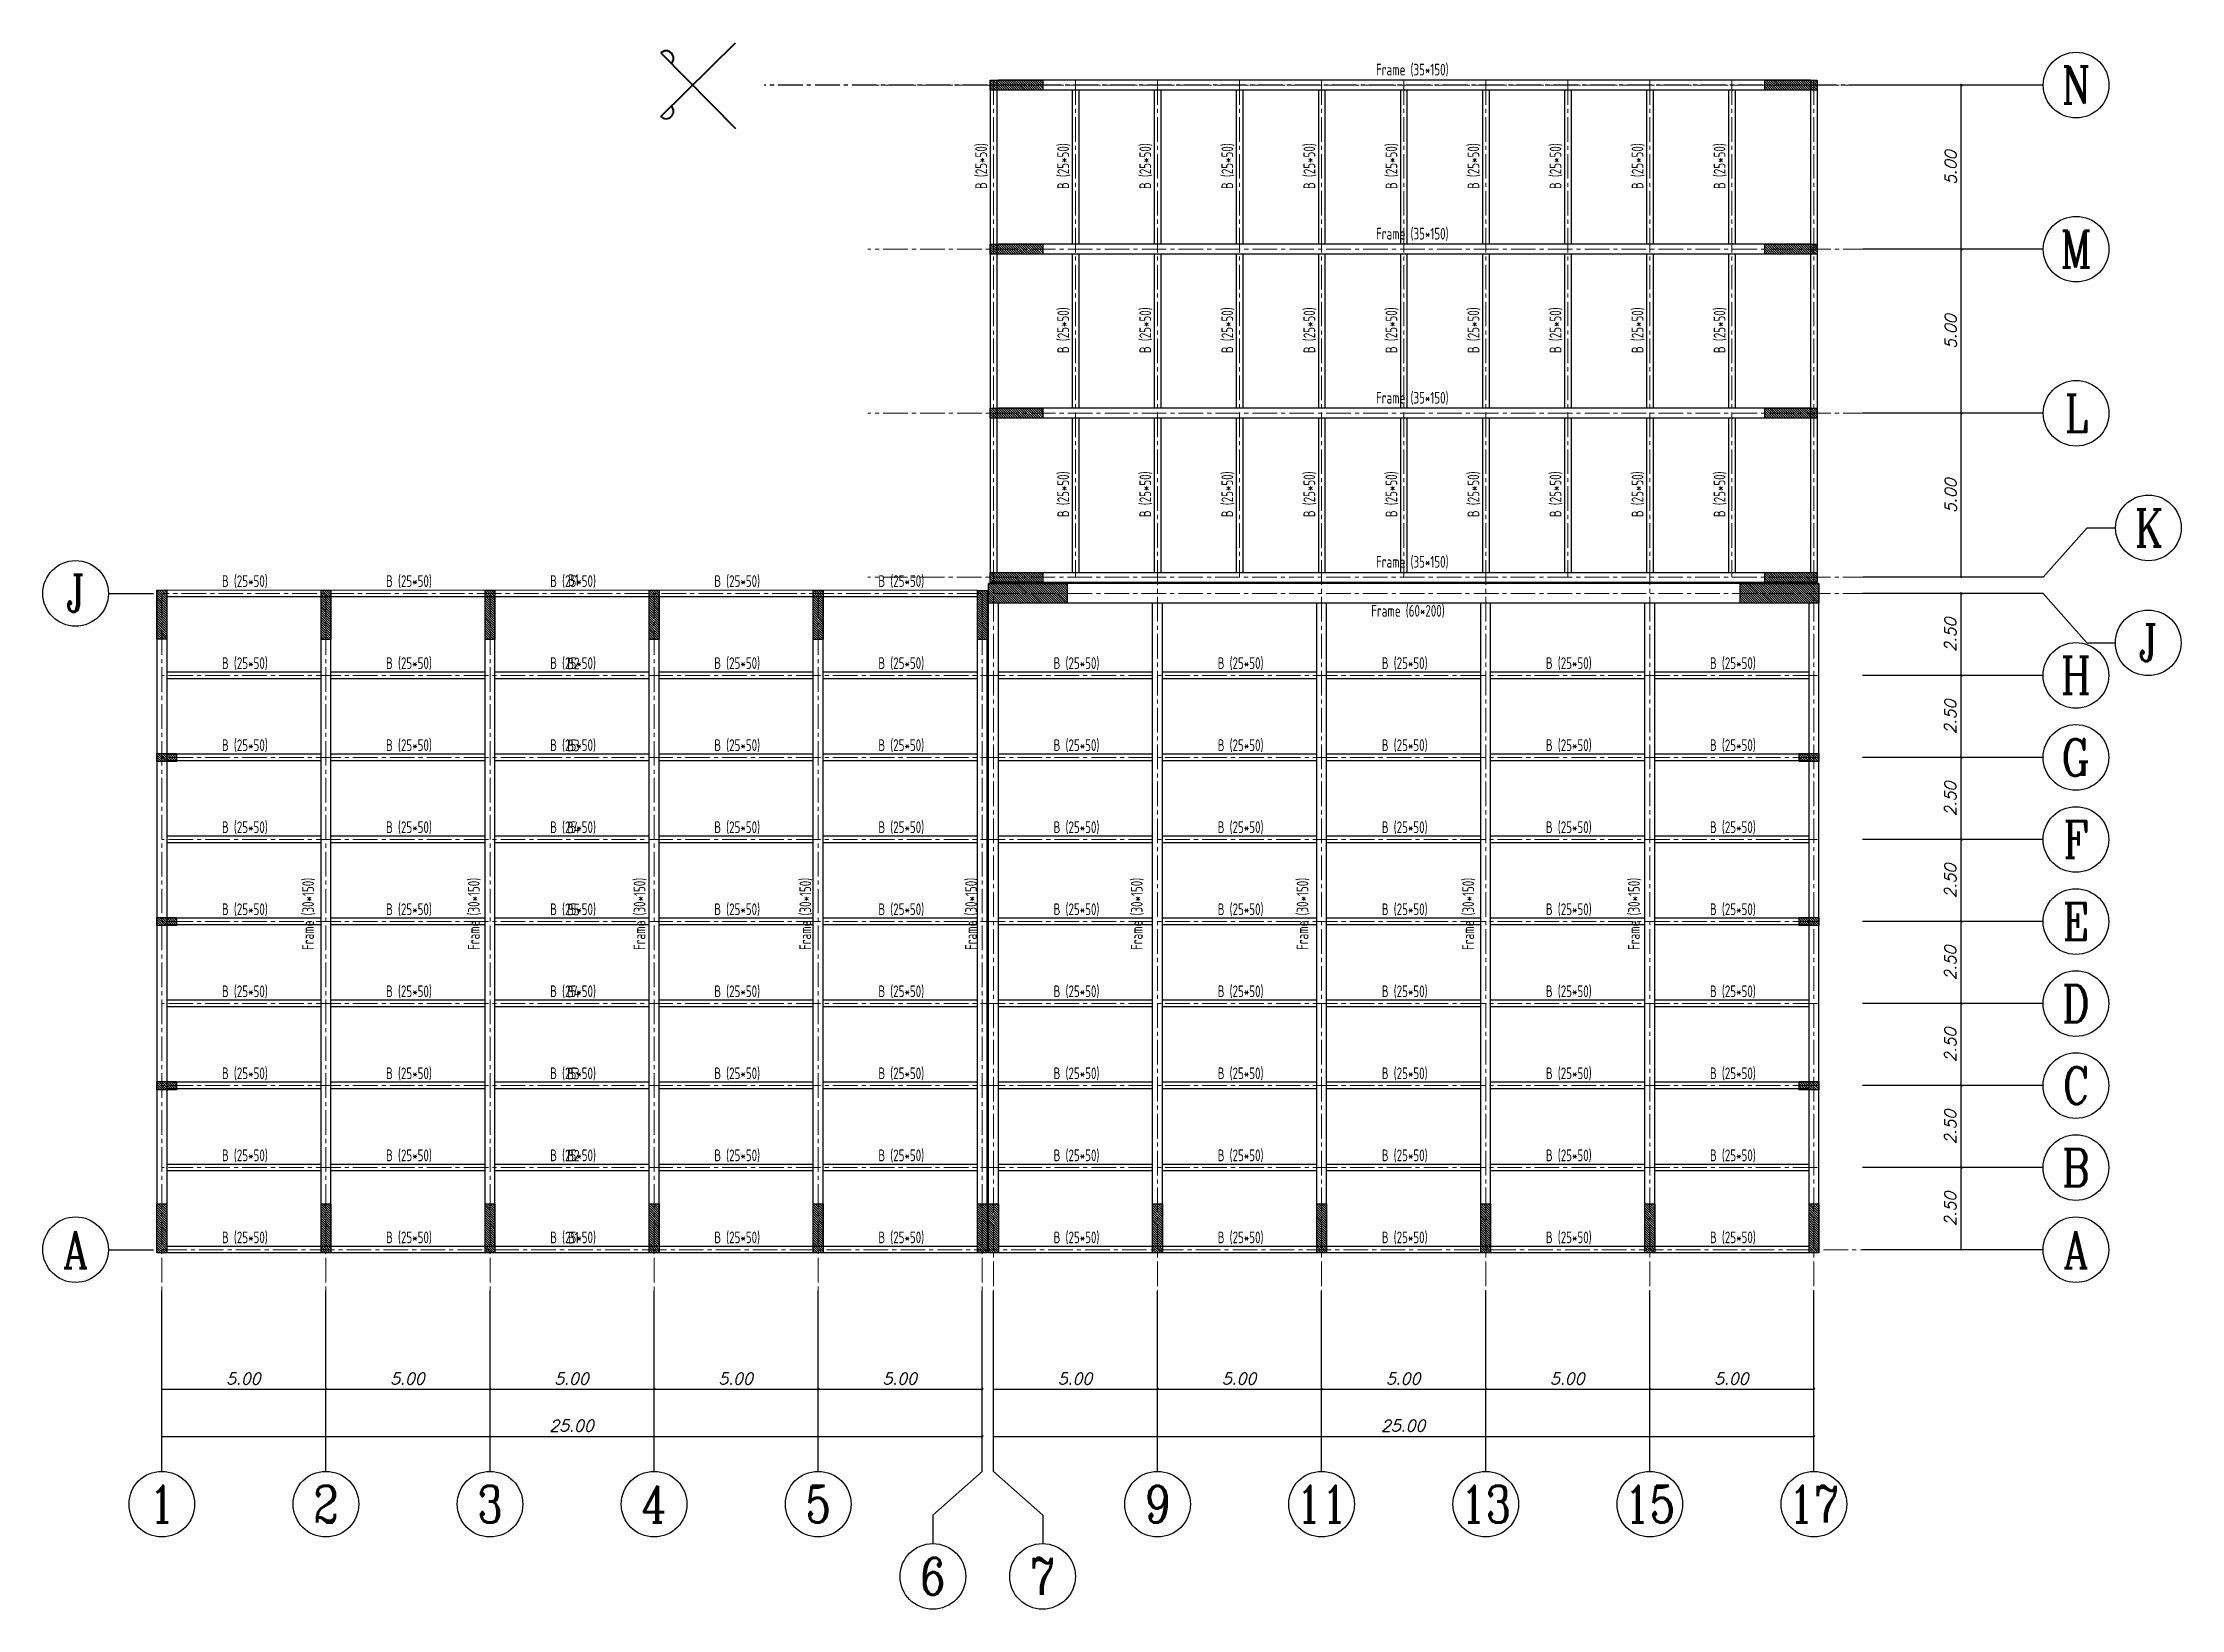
# Model space of a CAD drawing. Header units: metres. Extents: x 202848 to 204724, y 1924431 to 1925550.
# Drawn here: x 203228 to 203293.2, y 1924637.5 to 1924685.2 of the extents above; entities that cross this region are included whole.
import ezdxf
from ezdxf.enums import TextEntityAlignment as Align

# ---------------------------------------------------------------- set-up
doc = ezdxf.new("R2010")
doc.units = ezdxf.units.M
doc.header["$MEASUREMENT"] = 0
doc.linetypes.add('CENTER2', pattern=[1.125, 0.75, -0.125, 0.125, -0.125])
for name, color, linetype, lineweight in [('Axis', 1, 'CENTER2', 5), ('Dimations', 3, 'Continuous', 5), ('rft', 5, 'Continuous', 40)]:
    doc.layers.add(name, color=color, linetype=linetype, lineweight=lineweight)
for name, color, linetype in [('Axis Name', 8, 'Continuous'), ('Columns', 2, 'Continuous'), ('Frame', 7, 'Continuous'), ('Walls', 255, 'Continuous'), ('YQ_DIM', 3, 'Continuous')]:
    doc.layers.add(name, color=color, linetype=linetype)
doc.styles.add('ROMANS', font='romans.shx', dxfattribs={"oblique": 15})
doc.styles.add('YQ_AXIS', font='COMPLEX.SHX', dxfattribs={"width": 0.8, "bigfont": 'GBCBIG.SHX'})
doc.styles.add('YQ_DIM', font='SUPEROS.SHX', dxfattribs={"width": 0.8, "bigfont": 'HZDX.SHX'})
doc.dimstyles.new('Copy(2) of DIM-50$', dxfattribs={"dimscale": 0, "dimtxt": 0.35, "dimasz": 0.03, "dimexe": 0, "dimexo": 0, "dimgap": 0.15, "dimtad": 1, "dimzin": 0, "dimdsep": 46, "dimtxsty": 'ROMANS', "dimblk1": 'OBLIQUE', "dimblk2": 'DTICK', "dimsah": 1, "dimcen": 0.1, "dimse1": 1, "dimse2": 1, "dimclrd": 2, "dimclre": 51, "dimclrt": 3, "dimaunit": 1, "dimadec": 0, "dimazin": 0, "dimtfac": 1e-05, "dimtmove": 2, "dimatfit": 0, "dimldrblk": 'DTICK', "dimfxl": 0, "dimtolj": 1, "dimtzin": 0, "dimlwe": -1, "dimarcsym": 0})
pattern_1 = [(135, (-307.507833, -217.828765), (-0.0353553390593, -0.0353553390593), [])]

msp = doc.modelspace()

# ---------------------------------------------------------------- texts
at = {"layer": 'Axis Name', "color": 7, "style": 'YQ_AXIS', "width": 0.8}
for s, p in [('N', (203289.9686, 1924683.9147)), ('M', (203289.9686, 1924678.9147)), ('L', (203289.9686, 1924673.9147)), ('K', (203292.1711, 1924670.4211)), ('J', (203229.0113, 1924668.4247)), ('J', (203292.1643, 1924666.9184)), ('H', (203289.9619, 1924665.9247)), ('G', (203289.9619, 1924663.4247)), ('F', (203289.9619, 1924660.9247)), ('E', (203289.9619, 1924658.4247)), ('D', (203289.9619, 1924655.9247)), ('C', (203289.9619, 1924653.4247)), ('B', (203289.9619, 1924650.9247)), ('A', (203229.0113, 1924648.4247)), ('A', (203289.9619, 1924648.4247)), ('1', (203231.6391, 1924640.6693)), ('2', (203236.6391, 1924640.6693)), ('3', (203241.6391, 1924640.6693)), ('4', (203246.6391, 1924640.6693)), ('5', (203251.6391, 1924640.6693)), ('9', (203261.9791, 1924640.6693)), ('11', (203266.9791, 1924640.6693)), ('13', (203271.9791, 1924640.6693)), ('15', (203276.9791, 1924640.6693)), ('17', (203281.9791, 1924640.6693)), ('6', (203255.1328, 1924638.4668)), ('7', (203258.4748, 1924638.4669))]:
    msp.add_text(s, height=1.125, dxfattribs=at).set_placement(p, align=Align.MIDDLE)
at = {"layer": 'YQ_DIM', "attachment_point": 5, "style": 'YQ_DIM'}
for s, insert, char_height in [('Frame (35*150)', (203269.7414, 1924684.3692), 0.356585), ('Frame (35*150)', (203269.7414, 1924679.3692), 0.356585), ('Frame (35*150)', (203269.7414, 1924674.3692), 0.356585), ('Frame (35*150)', (203269.7414, 1924669.3692), 0.356585), ('B (25*50)', (203234.1699, 1924668.7819), 0.35659), ('B (25*50)', (203239.1699, 1924668.7819), 0.35659), ('B (25*50)', (203244.1699, 1924668.7819), 0.35659), ('B1', (203244.1791, 1924668.8291), 0.35659), ('B (25*50)', (203249.1699, 1924668.7819), 0.35659), ('B (25*50)', (203254.1699, 1924668.7819), 0.35659), ('Frame (60*200)', (203269.6098, 1924667.8756), 0.356585), ('B (25*50)', (203234.1699, 1924666.2819), 0.35659), ('B (25*50)', (203239.1699, 1924666.2819), 0.35659), ('B (25*50)', (203244.1699, 1924666.2819), 0.35659), ('B2', (203244.1791, 1924666.2901), 0.35659), ('B (25*50)', (203249.1699, 1924666.2819), 0.35659), ('B (25*50)', (203254.1699, 1924666.2819), 0.35659), ('B (25*50)', (203259.5099, 1924666.2819), 0.35659), ('B (25*50)', (203264.5099, 1924666.2819), 0.35659), ('B (25*50)', (203269.5099, 1924666.2819), 0.35659), ('B (25*50)', (203274.5099, 1924666.2819), 0.35659), ('B (25*50)', (203279.5099, 1924666.2819), 0.35659), ('B (25*50)', (203234.1699, 1924663.7819), 0.35659), ('B (25*50)', (203239.1699, 1924663.7819), 0.35659), ('B (25*50)', (203244.1699, 1924663.7819), 0.35659), ('B3', (203244.1791, 1924663.7901), 0.35659), ('B (25*50)', (203249.1699, 1924663.7819), 0.35659), ('B (25*50)', (203254.1699, 1924663.7819), 0.35659), ('B (25*50)', (203259.5099, 1924663.7819), 0.35659), ('B (25*50)', (203264.5099, 1924663.7819), 0.35659), ('B (25*50)', (203269.5099, 1924663.7819), 0.35659), ('B (25*50)', (203274.5099, 1924663.7819), 0.35659), ('B (25*50)', (203279.5099, 1924663.7819), 0.35659), ('B (25*50)', (203234.1699, 1924661.2819), 0.35659), ('B (25*50)', (203239.1699, 1924661.2819), 0.35659), ('B (25*50)', (203244.1699, 1924661.2819), 0.35659), ('B4', (203244.1791, 1924661.2901), 0.35659), ('B (25*50)', (203249.1699, 1924661.2819), 0.35659), ('B (25*50)', (203254.1699, 1924661.2819), 0.35659), ('B (25*50)', (203259.5099, 1924661.2819), 0.35659), ('B (25*50)', (203264.5099, 1924661.2819), 0.35659), ('B (25*50)', (203269.5099, 1924661.2819), 0.35659), ('B (25*50)', (203274.5099, 1924661.2819), 0.35659), ('B (25*50)', (203279.5099, 1924661.2819), 0.35659), ('B (25*50)', (203234.1699, 1924658.7819), 0.35659), ('B (25*50)', (203239.1699, 1924658.7819), 0.35659), ('B (25*50)', (203244.1699, 1924658.7819), 0.35659), ('B5', (203244.1791, 1924658.7901), 0.35659), ('B (25*50)', (203249.1699, 1924658.7819), 0.35659), ('B (25*50)', (203254.1699, 1924658.7819), 0.35659), ('B (25*50)', (203259.5099, 1924658.7819), 0.35659), ('B (25*50)', (203264.5099, 1924658.7819), 0.35659), ('B (25*50)', (203269.5099, 1924658.7819), 0.35659), ('B (25*50)', (203274.5099, 1924658.7819), 0.35659), ('B (25*50)', (203279.5099, 1924658.7819), 0.35659), ('B (25*50)', (203234.1699, 1924656.2819), 0.35659), ('B (25*50)', (203239.1699, 1924656.2819), 0.35659), ('B (25*50)', (203244.1699, 1924656.2819), 0.35659), ('B4', (203244.1791, 1924656.2901), 0.35659), ('B (25*50)', (203249.1699, 1924656.2819), 0.35659), ('B (25*50)', (203254.1699, 1924656.2819), 0.35659), ('B (25*50)', (203259.5099, 1924656.2819), 0.35659), ('B (25*50)', (203264.5099, 1924656.2819), 0.35659), ('B (25*50)', (203269.5099, 1924656.2819), 0.35659), ('B (25*50)', (203274.5099, 1924656.2819), 0.35659), ('B (25*50)', (203279.5099, 1924656.2819), 0.35659), ('B (25*50)', (203234.1699, 1924653.7819), 0.35659), ('B (25*50)', (203239.1699, 1924653.7819), 0.35659), ('B (25*50)', (203244.1699, 1924653.7819), 0.35659), ('B3', (203244.1791, 1924653.7901), 0.35659), ('B (25*50)', (203249.1699, 1924653.7819), 0.35659), ('B (25*50)', (203254.1699, 1924653.7819), 0.35659), ('B (25*50)', (203259.5099, 1924653.7819), 0.35659), ('B (25*50)', (203264.5099, 1924653.7819), 0.35659), ('B (25*50)', (203269.5099, 1924653.7819), 0.35659), ('B (25*50)', (203274.5099, 1924653.7819), 0.35659), ('B (25*50)', (203279.5099, 1924653.7819), 0.35659), ('B (25*50)', (203234.1699, 1924651.2819), 0.35659), ('B (25*50)', (203239.1699, 1924651.2819), 0.35659), ('B (25*50)', (203244.1699, 1924651.2819), 0.35659), ('B2', (203244.1791, 1924651.2901), 0.35659), ('B (25*50)', (203249.1699, 1924651.2819), 0.35659), ('B (25*50)', (203254.1699, 1924651.2819), 0.35659), ('B (25*50)', (203259.5099, 1924651.2819), 0.35659), ('B (25*50)', (203264.5099, 1924651.2819), 0.35659), ('B (25*50)', (203269.5099, 1924651.2819), 0.35659), ('B (25*50)', (203274.5099, 1924651.2819), 0.35659), ('B (25*50)', (203279.5099, 1924651.2819), 0.35659), ('B (25*50)', (203234.1699, 1924648.7819), 0.35659), ('B (25*50)', (203239.1699, 1924648.7819), 0.35659), ('B (25*50)', (203244.1699, 1924648.7819), 0.35659), ('B (25*50)', (203249.1699, 1924648.7819), 0.35659), ('B (25*50)', (203254.1699, 1924648.7819), 0.35659), ('B (25*50)', (203259.5099, 1924648.7819), 0.35659), ('B (25*50)', (203264.5099, 1924648.7819), 0.35659), ('B (25*50)', (203269.5099, 1924648.7819), 0.35659), ('B (25*50)', (203274.5099, 1924648.7819), 0.35659), ('B (25*50)', (203279.5099, 1924648.7819), 0.35659), ('B1', (203244.1791, 1924648.7901), 0.35659)]:
    msp.add_mtext_dynamic_manual_height_columns(s, width=3.19714, gutter_width=1.7829, heights=[1.5932], dxfattribs=dict(at, insert=insert, char_height=char_height))
at = {"layer": 'YQ_DIM', "char_height": 0.35659, "attachment_point": 5, "rotation": 90, "style": 'YQ_DIM'}
for insert in [(203256.622, 1924681.4455), (203259.122, 1924681.4455), (203261.622, 1924681.4455), (203264.122, 1924681.4455), (203266.622, 1924681.4455), (203269.122, 1924681.4455), (203271.622, 1924681.4455), (203274.122, 1924681.4455), (203276.622, 1924681.4455), (203279.122, 1924681.4455), (203259.122, 1924676.4455), (203261.622, 1924676.4455), (203264.122, 1924676.4455), (203266.622, 1924676.4455), (203269.122, 1924676.4455), (203271.622, 1924676.4455), (203274.122, 1924676.4455), (203276.622, 1924676.4455), (203279.122, 1924676.4455), (203259.122, 1924671.4455), (203261.622, 1924671.4455), (203264.122, 1924671.4455), (203266.622, 1924671.4455), (203269.122, 1924671.4455), (203271.622, 1924671.4455), (203274.122, 1924671.4455), (203276.622, 1924671.4455), (203279.122, 1924671.4455)]:
    msp.add_mtext_dynamic_manual_height_columns('B (25*50)', width=3.19714, gutter_width=1.7829, heights=[1.5932], dxfattribs=dict(at, insert=insert))

# ---------------------------------------------------------------- blocks, each defined once
blk = doc.blocks.new('*U913')
for p, q in [((2.35, 0.1), (-2.35, 0.1)), ((2.35, -0.1), (-2.35, -0.1))]:
    blk.add_line(p, q)
blk = doc.blocks.new('*U914')
at = {"color": 0, "linetype": 'ByBlock', "lineweight": -2, "transparency": 16777216}
for p in [(-20, 0), (-15, 0), (-10, 0), (-5, 0), (0, 0), (-20, -2.5), (-15, -2.5), (-10, -2.5), (-5, -2.5), (0, -2.5), (-20, -5), (-15, -5), (-10, -5), (-5, -5), (0, -5), (-20, -7.5), (-15, -7.5), (-10, -7.5), (-5, -7.5), (0, -7.5), (-20, -10), (-15, -10), (-10, -10), (-5, -10), (0, -10), (-20, -12.5), (-15, -12.5), (-10, -12.5), (-5, -12.5), (0, -12.5), (-20, -15), (-15, -15), (-10, -15), (-5, -15), (0, -15)]:
    blk.add_blockref('*U913', p, dxfattribs=at)
blk = doc.blocks.new('*U915')
for p, q in [((2.35, 0.1), (-2.35, 0.1)), ((2.35, -0.1), (-2.35, -0.1))]:
    blk.add_line(p, q)
blk = doc.blocks.new('*U916')
at = {"color": 0, "linetype": 'ByBlock', "lineweight": -2, "transparency": 16777216}
for p in [(-20, 0), (-15, 0), (-10, 0), (-5, 0), (0, 0), (-20, -2.5), (-15, -2.5), (-10, -2.5), (-5, -2.5), (0, -2.5), (-20, -5), (-15, -5), (-10, -5), (-5, -5), (0, -5), (-20, -7.5), (-15, -7.5), (-10, -7.5), (-5, -7.5), (0, -7.5), (-20, -10), (-15, -10), (-10, -10), (-5, -10), (0, -10), (-20, -12.5), (-15, -12.5), (-10, -12.5), (-5, -12.5), (0, -12.5), (-20, -15), (-15, -15), (-10, -15), (-5, -15), (0, -15)]:
    blk.add_blockref('*U915', p, dxfattribs=at)
blk = doc.blocks.new('_OBLIQUE')
at = {"color": 0, "linetype": 'ByBlock'}
blk.add_line((-0.5, -0.5), (0.5, 0.5), dxfattribs=at)
blk = doc.blocks.new('DTICK')
at = {"color": 3}
blk.add_line((-1, -1), (1, 1), dxfattribs=at)
for p, q in [((-1, 0), (1, 0)), ((0, 1), (0, -1))]:
    blk.add_line(p, q)
blk = doc.blocks.new('*D934')
at = {"layer": 'Defpoints', "color": 0, "lineweight": -2, "transparency": 16777216}
for p in [(203231.639, 1924647.919), (203236.639, 1924647.919), (203236.639, 1924644.169)]:
    blk.add_point(p, dxfattribs=at)
at = {"layer": 'Dimations', "color": 2, "lineweight": -2, "transparency": 16777216}
blk.add_line((203231.639, 1924644.169), (203236.609, 1924644.169), dxfattribs=at)
at = {"layer": 'Dimations', "color": 2, "lineweight": -2, "transparency": 16777216, "xscale": 0.03, "yscale": 0.03, "zscale": 0.03, "rotation": 180}
blk.add_blockref('_OBLIQUE', (203231.639, 1924644.169), dxfattribs=at)
at = {"layer": 'Dimations', "color": 2, "lineweight": -2, "transparency": 16777216, "xscale": 0.03, "yscale": 0.03, "zscale": 0.03}
blk.add_blockref('DTICK', (203236.639, 1924644.169), dxfattribs=at)
at = {"layer": 'Dimations', "color": 3, "transparency": 16777216, "insert": (203234.124, 1924644.494), "char_height": 0.35, "attachment_point": 5, "style": 'ROMANS'}
blk.add_mtext('\\A1;5.00', dxfattribs=at)
blk = doc.blocks.new('*D935')
at = {"layer": 'Defpoints', "color": 0, "lineweight": -2, "transparency": 16777216}
for p in [(203236.639, 1924647.919), (203241.639, 1924647.919), (203241.639, 1924644.169)]:
    blk.add_point(p, dxfattribs=at)
at = {"layer": 'Dimations', "color": 2, "lineweight": -2, "transparency": 16777216}
blk.add_line((203236.639, 1924644.169), (203241.609, 1924644.169), dxfattribs=at)
at = {"layer": 'Dimations', "color": 2, "lineweight": -2, "transparency": 16777216, "xscale": 0.03, "yscale": 0.03, "zscale": 0.03, "rotation": 180}
blk.add_blockref('_OBLIQUE', (203236.639, 1924644.169), dxfattribs=at)
at = {"layer": 'Dimations', "color": 2, "lineweight": -2, "transparency": 16777216, "xscale": 0.03, "yscale": 0.03, "zscale": 0.03}
blk.add_blockref('DTICK', (203241.639, 1924644.169), dxfattribs=at)
at = {"layer": 'Dimations', "color": 3, "transparency": 16777216, "insert": (203239.124, 1924644.494), "char_height": 0.35, "attachment_point": 5, "style": 'ROMANS'}
blk.add_mtext('\\A1;5.00', dxfattribs=at)
blk = doc.blocks.new('*D936')
at = {"layer": 'Defpoints', "color": 0, "lineweight": -2, "transparency": 16777216}
for p in [(203241.639, 1924647.919), (203246.639, 1924647.919), (203246.639, 1924644.169)]:
    blk.add_point(p, dxfattribs=at)
at = {"layer": 'Dimations', "color": 2, "lineweight": -2, "transparency": 16777216}
blk.add_line((203241.639, 1924644.169), (203246.609, 1924644.169), dxfattribs=at)
at = {"layer": 'Dimations', "color": 2, "lineweight": -2, "transparency": 16777216, "xscale": 0.03, "yscale": 0.03, "zscale": 0.03, "rotation": 180}
blk.add_blockref('_OBLIQUE', (203241.639, 1924644.169), dxfattribs=at)
at = {"layer": 'Dimations', "color": 2, "lineweight": -2, "transparency": 16777216, "xscale": 0.03, "yscale": 0.03, "zscale": 0.03}
blk.add_blockref('DTICK', (203246.639, 1924644.169), dxfattribs=at)
at = {"layer": 'Dimations', "color": 3, "transparency": 16777216, "insert": (203244.124, 1924644.494), "char_height": 0.35, "attachment_point": 5, "style": 'ROMANS'}
blk.add_mtext('\\A1;5.00', dxfattribs=at)
blk = doc.blocks.new('*D937')
at = {"layer": 'Defpoints', "color": 0, "lineweight": -2, "transparency": 16777216}
for p in [(203246.639, 1924647.919), (203251.639, 1924647.919), (203251.639, 1924644.169)]:
    blk.add_point(p, dxfattribs=at)
at = {"layer": 'Dimations', "color": 2, "lineweight": -2, "transparency": 16777216}
blk.add_line((203246.639, 1924644.169), (203251.609, 1924644.169), dxfattribs=at)
at = {"layer": 'Dimations', "color": 2, "lineweight": -2, "transparency": 16777216, "xscale": 0.03, "yscale": 0.03, "zscale": 0.03, "rotation": 180}
blk.add_blockref('_OBLIQUE', (203246.639, 1924644.169), dxfattribs=at)
at = {"layer": 'Dimations', "color": 2, "lineweight": -2, "transparency": 16777216, "xscale": 0.03, "yscale": 0.03, "zscale": 0.03}
blk.add_blockref('DTICK', (203251.639, 1924644.169), dxfattribs=at)
at = {"layer": 'Dimations', "color": 3, "transparency": 16777216, "insert": (203249.124, 1924644.494), "char_height": 0.35, "attachment_point": 5, "style": 'ROMANS'}
blk.add_mtext('\\A1;5.00', dxfattribs=at)
blk = doc.blocks.new('*D938')
at = {"layer": 'Defpoints', "color": 0, "lineweight": -2, "transparency": 16777216}
for p in [(203251.639, 1924647.919), (203256.639, 1924647.919), (203256.639, 1924644.169)]:
    blk.add_point(p, dxfattribs=at)
at = {"layer": 'Dimations', "color": 2, "lineweight": -2, "transparency": 16777216}
blk.add_line((203251.639, 1924644.169), (203256.609, 1924644.169), dxfattribs=at)
at = {"layer": 'Dimations', "color": 2, "lineweight": -2, "transparency": 16777216, "xscale": 0.03, "yscale": 0.03, "zscale": 0.03, "rotation": 180}
blk.add_blockref('_OBLIQUE', (203251.639, 1924644.169), dxfattribs=at)
at = {"layer": 'Dimations', "color": 2, "lineweight": -2, "transparency": 16777216, "xscale": 0.03, "yscale": 0.03, "zscale": 0.03}
blk.add_blockref('DTICK', (203256.639, 1924644.169), dxfattribs=at)
at = {"layer": 'Dimations', "color": 3, "transparency": 16777216, "insert": (203254.124, 1924644.494), "char_height": 0.35, "attachment_point": 5, "style": 'ROMANS'}
blk.add_mtext('\\A1;5.00', dxfattribs=at)
blk = doc.blocks.new('*D939')
at = {"layer": 'Defpoints', "color": 0, "lineweight": -2, "transparency": 16777216}
for p in [(203256.979, 1924647.919), (203261.979, 1924647.919), (203261.979, 1924644.169)]:
    blk.add_point(p, dxfattribs=at)
at = {"layer": 'Dimations', "color": 2, "lineweight": -2, "transparency": 16777216}
blk.add_line((203256.979, 1924644.169), (203261.949, 1924644.169), dxfattribs=at)
at = {"layer": 'Dimations', "color": 2, "lineweight": -2, "transparency": 16777216, "xscale": 0.03, "yscale": 0.03, "zscale": 0.03, "rotation": 180}
blk.add_blockref('_OBLIQUE', (203256.979, 1924644.169), dxfattribs=at)
at = {"layer": 'Dimations', "color": 2, "lineweight": -2, "transparency": 16777216, "xscale": 0.03, "yscale": 0.03, "zscale": 0.03}
blk.add_blockref('DTICK', (203261.979, 1924644.169), dxfattribs=at)
at = {"layer": 'Dimations', "color": 3, "transparency": 16777216, "insert": (203259.464, 1924644.494), "char_height": 0.35, "attachment_point": 5, "style": 'ROMANS'}
blk.add_mtext('\\A1;5.00', dxfattribs=at)
blk = doc.blocks.new('*D940')
at = {"layer": 'Defpoints', "color": 0, "lineweight": -2, "transparency": 16777216}
for p in [(203261.979, 1924647.919), (203266.979, 1924647.919), (203266.979, 1924644.169)]:
    blk.add_point(p, dxfattribs=at)
at = {"layer": 'Dimations', "color": 2, "lineweight": -2, "transparency": 16777216}
blk.add_line((203261.979, 1924644.169), (203266.949, 1924644.169), dxfattribs=at)
at = {"layer": 'Dimations', "color": 2, "lineweight": -2, "transparency": 16777216, "xscale": 0.03, "yscale": 0.03, "zscale": 0.03, "rotation": 180}
blk.add_blockref('_OBLIQUE', (203261.979, 1924644.169), dxfattribs=at)
at = {"layer": 'Dimations', "color": 2, "lineweight": -2, "transparency": 16777216, "xscale": 0.03, "yscale": 0.03, "zscale": 0.03}
blk.add_blockref('DTICK', (203266.979, 1924644.169), dxfattribs=at)
at = {"layer": 'Dimations', "color": 3, "transparency": 16777216, "insert": (203264.464, 1924644.494), "char_height": 0.35, "attachment_point": 5, "style": 'ROMANS'}
blk.add_mtext('\\A1;5.00', dxfattribs=at)
blk = doc.blocks.new('*D941')
at = {"layer": 'Defpoints', "color": 0, "lineweight": -2, "transparency": 16777216}
for p in [(203266.979, 1924647.919), (203271.979, 1924647.919), (203271.979, 1924644.169)]:
    blk.add_point(p, dxfattribs=at)
at = {"layer": 'Dimations', "color": 2, "lineweight": -2, "transparency": 16777216}
blk.add_line((203266.979, 1924644.169), (203271.949, 1924644.169), dxfattribs=at)
at = {"layer": 'Dimations', "color": 2, "lineweight": -2, "transparency": 16777216, "xscale": 0.03, "yscale": 0.03, "zscale": 0.03, "rotation": 180}
blk.add_blockref('_OBLIQUE', (203266.979, 1924644.169), dxfattribs=at)
at = {"layer": 'Dimations', "color": 2, "lineweight": -2, "transparency": 16777216, "xscale": 0.03, "yscale": 0.03, "zscale": 0.03}
blk.add_blockref('DTICK', (203271.979, 1924644.169), dxfattribs=at)
at = {"layer": 'Dimations', "color": 3, "transparency": 16777216, "insert": (203269.464, 1924644.494), "char_height": 0.35, "attachment_point": 5, "style": 'ROMANS'}
blk.add_mtext('\\A1;5.00', dxfattribs=at)
blk = doc.blocks.new('*D942')
at = {"layer": 'Defpoints', "color": 0, "lineweight": -2, "transparency": 16777216}
for p in [(203271.979, 1924647.919), (203276.979, 1924647.919), (203276.979, 1924644.169)]:
    blk.add_point(p, dxfattribs=at)
at = {"layer": 'Dimations', "color": 2, "lineweight": -2, "transparency": 16777216}
blk.add_line((203271.979, 1924644.169), (203276.949, 1924644.169), dxfattribs=at)
at = {"layer": 'Dimations', "color": 2, "lineweight": -2, "transparency": 16777216, "xscale": 0.03, "yscale": 0.03, "zscale": 0.03, "rotation": 180}
blk.add_blockref('_OBLIQUE', (203271.979, 1924644.169), dxfattribs=at)
at = {"layer": 'Dimations', "color": 2, "lineweight": -2, "transparency": 16777216, "xscale": 0.03, "yscale": 0.03, "zscale": 0.03}
blk.add_blockref('DTICK', (203276.979, 1924644.169), dxfattribs=at)
at = {"layer": 'Dimations', "color": 3, "transparency": 16777216, "insert": (203274.464, 1924644.494), "char_height": 0.35, "attachment_point": 5, "style": 'ROMANS'}
blk.add_mtext('\\A1;5.00', dxfattribs=at)
blk = doc.blocks.new('*D943')
at = {"layer": 'Defpoints', "color": 0, "lineweight": -2, "transparency": 16777216}
for p in [(203276.979, 1924647.919), (203281.979, 1924647.919), (203281.979, 1924644.169)]:
    blk.add_point(p, dxfattribs=at)
at = {"layer": 'Dimations', "color": 2, "lineweight": -2, "transparency": 16777216}
blk.add_line((203276.979, 1924644.169), (203281.949, 1924644.169), dxfattribs=at)
at = {"layer": 'Dimations', "color": 2, "lineweight": -2, "transparency": 16777216, "xscale": 0.03, "yscale": 0.03, "zscale": 0.03, "rotation": 180}
blk.add_blockref('_OBLIQUE', (203276.979, 1924644.169), dxfattribs=at)
at = {"layer": 'Dimations', "color": 2, "lineweight": -2, "transparency": 16777216, "xscale": 0.03, "yscale": 0.03, "zscale": 0.03}
blk.add_blockref('DTICK', (203281.979, 1924644.169), dxfattribs=at)
at = {"layer": 'Dimations', "color": 3, "transparency": 16777216, "insert": (203279.464, 1924644.494), "char_height": 0.35, "attachment_point": 5, "style": 'ROMANS'}
blk.add_mtext('\\A1;5.00', dxfattribs=at)
blk = doc.blocks.new('*D921')
at = {"layer": 'Defpoints', "color": 0, "lineweight": -2, "transparency": 16777216}
for p in [(203282.719, 1924673.915), (203286.469, 1924673.915), (203282.719, 1924668.915)]:
    blk.add_point(p, dxfattribs=at)
at = {"layer": 'Dimations', "color": 2, "lineweight": -2, "transparency": 16777216}
blk.add_line((203286.469, 1924668.915), (203286.469, 1924673.885), dxfattribs=at)
at = {"layer": 'Dimations', "color": 2, "lineweight": -2, "transparency": 16777216, "xscale": 0.03, "yscale": 0.03, "zscale": 0.03}
for name, p, rotation in [('DTICK', (203286.469, 1924673.915), 90), ('_OBLIQUE', (203286.469, 1924668.915), 270)]:
    blk.add_blockref(name, p, dxfattribs=dict(at, rotation=rotation))
at = {"layer": 'Dimations', "color": 3, "transparency": 16777216, "insert": (203286.144, 1924671.4), "char_height": 0.35, "attachment_point": 5, "rotation": 90, "style": 'ROMANS'}
blk.add_mtext('\\A1;5.00', dxfattribs=at)
blk = doc.blocks.new('*D922')
at = {"layer": 'Defpoints', "color": 0, "lineweight": -2, "transparency": 16777216}
for p in [(203282.719, 1924678.915), (203286.469, 1924678.915), (203282.719, 1924673.915)]:
    blk.add_point(p, dxfattribs=at)
at = {"layer": 'Dimations', "color": 2, "lineweight": -2, "transparency": 16777216}
blk.add_line((203286.469, 1924673.915), (203286.469, 1924678.885), dxfattribs=at)
at = {"layer": 'Dimations', "color": 2, "lineweight": -2, "transparency": 16777216, "xscale": 0.03, "yscale": 0.03, "zscale": 0.03}
for name, p, rotation in [('DTICK', (203286.469, 1924678.915), 90), ('_OBLIQUE', (203286.469, 1924673.915), 270)]:
    blk.add_blockref(name, p, dxfattribs=dict(at, rotation=rotation))
at = {"layer": 'Dimations', "color": 3, "transparency": 16777216, "insert": (203286.144, 1924676.4), "char_height": 0.35, "attachment_point": 5, "rotation": 90, "style": 'ROMANS'}
blk.add_mtext('\\A1;5.00', dxfattribs=at)
blk = doc.blocks.new('*D923')
at = {"layer": 'Defpoints', "color": 0, "lineweight": -2, "transparency": 16777216}
for p in [(203282.719, 1924683.915), (203286.469, 1924683.915), (203282.719, 1924678.915)]:
    blk.add_point(p, dxfattribs=at)
at = {"layer": 'Dimations', "color": 2, "lineweight": -2, "transparency": 16777216}
blk.add_line((203286.469, 1924678.915), (203286.469, 1924683.885), dxfattribs=at)
at = {"layer": 'Dimations', "color": 2, "lineweight": -2, "transparency": 16777216, "xscale": 0.03, "yscale": 0.03, "zscale": 0.03}
for name, p, rotation in [('DTICK', (203286.469, 1924683.915), 90), ('_OBLIQUE', (203286.469, 1924678.915), 270)]:
    blk.add_blockref(name, p, dxfattribs=dict(at, rotation=rotation))
at = {"layer": 'Dimations', "color": 3, "transparency": 16777216, "insert": (203286.144, 1924681.4), "char_height": 0.35, "attachment_point": 5, "rotation": 90, "style": 'ROMANS'}
blk.add_mtext('\\A1;5.00', dxfattribs=at)
blk = doc.blocks.new('*D924')
at = {"layer": 'Defpoints', "color": 0, "lineweight": -2, "transparency": 16777216}
for p in [(203231.639, 1924647.919), (203256.639, 1924647.919), (203256.639, 1924642.734)]:
    blk.add_point(p, dxfattribs=at)
at = {"layer": 'Dimations', "color": 2, "lineweight": -2, "transparency": 16777216}
blk.add_line((203231.639, 1924642.734), (203256.609, 1924642.734), dxfattribs=at)
at = {"layer": 'Dimations', "color": 2, "lineweight": -2, "transparency": 16777216, "xscale": 0.03, "yscale": 0.03, "zscale": 0.03, "rotation": 180}
blk.add_blockref('_OBLIQUE', (203231.639, 1924642.734), dxfattribs=at)
at = {"layer": 'Dimations', "color": 2, "lineweight": -2, "transparency": 16777216, "xscale": 0.03, "yscale": 0.03, "zscale": 0.03}
blk.add_blockref('DTICK', (203256.639, 1924642.734), dxfattribs=at)
at = {"layer": 'Dimations', "color": 3, "transparency": 16777216, "insert": (203244.124, 1924643.059), "char_height": 0.35, "attachment_point": 5, "style": 'ROMANS'}
blk.add_mtext('\\A1;25.00', dxfattribs=at)
blk = doc.blocks.new('*D925')
at = {"layer": 'Defpoints', "color": 0, "lineweight": -2, "transparency": 16777216}
for p in [(203256.979, 1924647.919), (203281.979, 1924647.919), (203281.979, 1924642.734)]:
    blk.add_point(p, dxfattribs=at)
at = {"layer": 'Dimations', "color": 2, "lineweight": -2, "transparency": 16777216}
blk.add_line((203256.979, 1924642.734), (203281.949, 1924642.734), dxfattribs=at)
at = {"layer": 'Dimations', "color": 2, "lineweight": -2, "transparency": 16777216, "xscale": 0.03, "yscale": 0.03, "zscale": 0.03, "rotation": 180}
blk.add_blockref('_OBLIQUE', (203256.979, 1924642.734), dxfattribs=at)
at = {"layer": 'Dimations', "color": 2, "lineweight": -2, "transparency": 16777216, "xscale": 0.03, "yscale": 0.03, "zscale": 0.03}
blk.add_blockref('DTICK', (203281.979, 1924642.734), dxfattribs=at)
at = {"layer": 'Dimations', "color": 3, "transparency": 16777216, "insert": (203269.464, 1924643.059), "char_height": 0.35, "attachment_point": 5, "style": 'ROMANS'}
blk.add_mtext('\\A1;25.00', dxfattribs=at)
blk = doc.blocks.new('*D926')
at = {"layer": 'Defpoints', "color": 0, "lineweight": -2, "transparency": 16777216}
for p in [(203282.712, 1924650.925), (203286.462, 1924650.925), (203282.712, 1924648.425)]:
    blk.add_point(p, dxfattribs=at)
at = {"layer": 'Dimations', "color": 2, "lineweight": -2, "transparency": 16777216}
blk.add_line((203286.462, 1924648.425), (203286.462, 1924650.895), dxfattribs=at)
at = {"layer": 'Dimations', "color": 2, "lineweight": -2, "transparency": 16777216, "xscale": 0.03, "yscale": 0.03, "zscale": 0.03}
for name, p, rotation in [('DTICK', (203286.462, 1924650.925), 90), ('_OBLIQUE', (203286.462, 1924648.425), 270)]:
    blk.add_blockref(name, p, dxfattribs=dict(at, rotation=rotation))
at = {"layer": 'Dimations', "color": 3, "transparency": 16777216, "insert": (203286.137, 1924649.66), "char_height": 0.35, "attachment_point": 5, "rotation": 90, "style": 'ROMANS'}
blk.add_mtext('\\A1;2.50', dxfattribs=at)
blk = doc.blocks.new('*D927')
at = {"layer": 'Defpoints', "color": 0, "lineweight": -2, "transparency": 16777216}
for p in [(203282.712, 1924653.425), (203286.462, 1924653.425), (203282.712, 1924650.925)]:
    blk.add_point(p, dxfattribs=at)
at = {"layer": 'Dimations', "color": 2, "lineweight": -2, "transparency": 16777216}
blk.add_line((203286.462, 1924650.925), (203286.462, 1924653.395), dxfattribs=at)
at = {"layer": 'Dimations', "color": 2, "lineweight": -2, "transparency": 16777216, "xscale": 0.03, "yscale": 0.03, "zscale": 0.03}
for name, p, rotation in [('DTICK', (203286.462, 1924653.425), 90), ('_OBLIQUE', (203286.462, 1924650.925), 270)]:
    blk.add_blockref(name, p, dxfattribs=dict(at, rotation=rotation))
at = {"layer": 'Dimations', "color": 3, "transparency": 16777216, "insert": (203286.137, 1924652.16), "char_height": 0.35, "attachment_point": 5, "rotation": 90, "style": 'ROMANS'}
blk.add_mtext('\\A1;2.50', dxfattribs=at)
blk = doc.blocks.new('*D928')
at = {"layer": 'Defpoints', "color": 0, "lineweight": -2, "transparency": 16777216}
for p in [(203282.712, 1924655.925), (203286.462, 1924655.925), (203282.712, 1924653.425)]:
    blk.add_point(p, dxfattribs=at)
at = {"layer": 'Dimations', "color": 2, "lineweight": -2, "transparency": 16777216}
blk.add_line((203286.462, 1924653.425), (203286.462, 1924655.895), dxfattribs=at)
at = {"layer": 'Dimations', "color": 2, "lineweight": -2, "transparency": 16777216, "xscale": 0.03, "yscale": 0.03, "zscale": 0.03}
for name, p, rotation in [('DTICK', (203286.462, 1924655.925), 90), ('_OBLIQUE', (203286.462, 1924653.425), 270)]:
    blk.add_blockref(name, p, dxfattribs=dict(at, rotation=rotation))
at = {"layer": 'Dimations', "color": 3, "transparency": 16777216, "insert": (203286.137, 1924654.66), "char_height": 0.35, "attachment_point": 5, "rotation": 90, "style": 'ROMANS'}
blk.add_mtext('\\A1;2.50', dxfattribs=at)
blk = doc.blocks.new('*D929')
at = {"layer": 'Defpoints', "color": 0, "lineweight": -2, "transparency": 16777216}
for p in [(203282.712, 1924658.425), (203286.462, 1924658.425), (203282.712, 1924655.925)]:
    blk.add_point(p, dxfattribs=at)
at = {"layer": 'Dimations', "color": 2, "lineweight": -2, "transparency": 16777216}
blk.add_line((203286.462, 1924655.925), (203286.462, 1924658.395), dxfattribs=at)
at = {"layer": 'Dimations', "color": 2, "lineweight": -2, "transparency": 16777216, "xscale": 0.03, "yscale": 0.03, "zscale": 0.03}
for name, p, rotation in [('DTICK', (203286.462, 1924658.425), 90), ('_OBLIQUE', (203286.462, 1924655.925), 270)]:
    blk.add_blockref(name, p, dxfattribs=dict(at, rotation=rotation))
at = {"layer": 'Dimations', "color": 3, "transparency": 16777216, "insert": (203286.137, 1924657.16), "char_height": 0.35, "attachment_point": 5, "rotation": 90, "style": 'ROMANS'}
blk.add_mtext('\\A1;2.50', dxfattribs=at)
blk = doc.blocks.new('*D930')
at = {"layer": 'Defpoints', "color": 0, "lineweight": -2, "transparency": 16777216}
for p in [(203282.712, 1924660.925), (203286.462, 1924660.925), (203282.712, 1924658.425)]:
    blk.add_point(p, dxfattribs=at)
at = {"layer": 'Dimations', "color": 2, "lineweight": -2, "transparency": 16777216}
blk.add_line((203286.462, 1924658.425), (203286.462, 1924660.895), dxfattribs=at)
at = {"layer": 'Dimations', "color": 2, "lineweight": -2, "transparency": 16777216, "xscale": 0.03, "yscale": 0.03, "zscale": 0.03}
for name, p, rotation in [('DTICK', (203286.462, 1924660.925), 90), ('_OBLIQUE', (203286.462, 1924658.425), 270)]:
    blk.add_blockref(name, p, dxfattribs=dict(at, rotation=rotation))
at = {"layer": 'Dimations', "color": 3, "transparency": 16777216, "insert": (203286.137, 1924659.66), "char_height": 0.35, "attachment_point": 5, "rotation": 90, "style": 'ROMANS'}
blk.add_mtext('\\A1;2.50', dxfattribs=at)
blk = doc.blocks.new('*D931')
at = {"layer": 'Defpoints', "color": 0, "lineweight": -2, "transparency": 16777216}
for p in [(203282.712, 1924663.425), (203286.462, 1924663.425), (203282.712, 1924660.925)]:
    blk.add_point(p, dxfattribs=at)
at = {"layer": 'Dimations', "color": 2, "lineweight": -2, "transparency": 16777216}
blk.add_line((203286.462, 1924660.925), (203286.462, 1924663.395), dxfattribs=at)
at = {"layer": 'Dimations', "color": 2, "lineweight": -2, "transparency": 16777216, "xscale": 0.03, "yscale": 0.03, "zscale": 0.03}
for name, p, rotation in [('DTICK', (203286.462, 1924663.425), 90), ('_OBLIQUE', (203286.462, 1924660.925), 270)]:
    blk.add_blockref(name, p, dxfattribs=dict(at, rotation=rotation))
at = {"layer": 'Dimations', "color": 3, "transparency": 16777216, "insert": (203286.137, 1924662.16), "char_height": 0.35, "attachment_point": 5, "rotation": 90, "style": 'ROMANS'}
blk.add_mtext('\\A1;2.50', dxfattribs=at)
blk = doc.blocks.new('*D932')
at = {"layer": 'Defpoints', "color": 0, "lineweight": -2, "transparency": 16777216}
for p in [(203282.712, 1924665.925), (203286.462, 1924665.925), (203282.712, 1924663.425)]:
    blk.add_point(p, dxfattribs=at)
at = {"layer": 'Dimations', "color": 2, "lineweight": -2, "transparency": 16777216}
blk.add_line((203286.462, 1924663.425), (203286.462, 1924665.895), dxfattribs=at)
at = {"layer": 'Dimations', "color": 2, "lineweight": -2, "transparency": 16777216, "xscale": 0.03, "yscale": 0.03, "zscale": 0.03}
for name, p, rotation in [('DTICK', (203286.462, 1924665.925), 90), ('_OBLIQUE', (203286.462, 1924663.425), 270)]:
    blk.add_blockref(name, p, dxfattribs=dict(at, rotation=rotation))
at = {"layer": 'Dimations', "color": 3, "transparency": 16777216, "insert": (203286.137, 1924664.66), "char_height": 0.35, "attachment_point": 5, "rotation": 90, "style": 'ROMANS'}
blk.add_mtext('\\A1;2.50', dxfattribs=at)
blk = doc.blocks.new('*D933')
at = {"layer": 'Defpoints', "color": 0, "lineweight": -2, "transparency": 16777216}
for p in [(203282.712, 1924668.425), (203286.462, 1924668.425), (203282.712, 1924665.925)]:
    blk.add_point(p, dxfattribs=at)
at = {"layer": 'Dimations', "color": 2, "lineweight": -2, "transparency": 16777216}
blk.add_line((203286.462, 1924665.925), (203286.462, 1924668.395), dxfattribs=at)
at = {"layer": 'Dimations', "color": 2, "lineweight": -2, "transparency": 16777216, "xscale": 0.03, "yscale": 0.03, "zscale": 0.03}
for name, p, rotation in [('DTICK', (203286.462, 1924668.425), 90), ('_OBLIQUE', (203286.462, 1924665.925), 270)]:
    blk.add_blockref(name, p, dxfattribs=dict(at, rotation=rotation))
at = {"layer": 'Dimations', "color": 3, "transparency": 16777216, "insert": (203286.137, 1924667.16), "char_height": 0.35, "attachment_point": 5, "rotation": 90, "style": 'ROMANS'}
blk.add_mtext('\\A1;2.50', dxfattribs=at)
blk = doc.blocks.new('*U1023')
at = {"layer": 'YQ_DIM', "insert": (5.576, -0.232), "char_height": 0.35659, "attachment_point": 5, "rotation": 270, "style": 'YQ_DIM'}
blk.add_mtext_dynamic_manual_height_columns('Frame (30*150)', width=3.19714, gutter_width=1.783, heights=[1.593], dxfattribs=at)
blk = doc.blocks.new('*U1024')
at = {"color": 0, "linetype": 'ByBlock', "lineweight": -2, "transparency": 16777216, "rotation": 180}
for p in [(203549.197, 1924876.254), (203554.247, 1924876.254), (203559.297, 1924876.254), (203564.347, 1924876.254), (203569.397, 1924876.254), (203574.447, 1924876.254), (203579.497, 1924876.254), (203584.547, 1924876.254), (203589.597, 1924876.254)]:
    blk.add_blockref('*U1023', p, dxfattribs=at)

# ---------------------------------------------------------------- dimensions: what is measured, and where the dimension line sits
at = {"layer": 'Dimations'}
for base, p1, p2, picture, middle in [((203286.4686, 1924683.9147), (203282.7186, 1924678.9147), (203282.7186, 1924683.9147), '*D923', (203286.1436, 1924681.3997)), ((203286.4686, 1924678.9147), (203282.7186, 1924673.9147), (203282.7186, 1924678.9147), '*D922', (203286.1436, 1924676.3997)), ((203286.4686, 1924673.9147), (203282.7186, 1924668.9147), (203282.7186, 1924673.9147), '*D921', (203286.1436, 1924671.3997)), ((203286.4619, 1924668.4247), (203282.7119, 1924665.9247), (203282.7119, 1924668.4247), '*D933', (203286.1369, 1924667.1597)), ((203286.4619, 1924665.9247), (203282.7119, 1924663.4247), (203282.7119, 1924665.9247), '*D932', (203286.1369, 1924664.6597)), ((203286.4619, 1924663.4247), (203282.7119, 1924660.9247), (203282.7119, 1924663.4247), '*D931', (203286.1369, 1924662.1597)), ((203286.4619, 1924660.9247), (203282.7119, 1924658.4247), (203282.7119, 1924660.9247), '*D930', (203286.1369, 1924659.6597)), ((203286.4619, 1924658.4247), (203282.7119, 1924655.9247), (203282.7119, 1924658.4247), '*D929', (203286.1369, 1924657.1597)), ((203286.4619, 1924655.9247), (203282.7119, 1924653.4247), (203282.7119, 1924655.9247), '*D928', (203286.1369, 1924654.6597)), ((203286.4619, 1924653.4247), (203282.7119, 1924650.9247), (203282.7119, 1924653.4247), '*D927', (203286.1369, 1924652.1597)), ((203286.4619, 1924650.9247), (203282.7119, 1924648.4247), (203282.7119, 1924650.9247), '*D926', (203286.1369, 1924649.6597))]:
    dim = msp.add_linear_dim(base=base, p1=p1, p2=p2, angle=90, dimstyle='Copy(2) of DIM-50$', override={"dimscale": 1}, dxfattribs=at)
    dim.commit()
    dim.dimension.update_dxf_attribs({"geometry": picture, "text_midpoint": middle})
for base, p1, p2, picture, middle in [((203236.6391, 1924644.1693), (203231.6391, 1924647.9193), (203236.6391, 1924647.9193), '*D934', (203234.1241, 1924644.4943)), ((203241.6391, 1924644.1693), (203236.6391, 1924647.9193), (203241.6391, 1924647.9193), '*D935', (203239.1241, 1924644.4943)), ((203246.6391, 1924644.1693), (203241.6391, 1924647.9193), (203246.6391, 1924647.9193), '*D936', (203244.1241, 1924644.4943)), ((203251.6391, 1924644.1693), (203246.6391, 1924647.9193), (203251.6391, 1924647.9193), '*D937', (203249.1241, 1924644.4943)), ((203256.6391, 1924644.1693), (203251.6391, 1924647.9193), (203256.6391, 1924647.9193), '*D938', (203254.1241, 1924644.4943)), ((203261.9791, 1924644.1693), (203256.9791, 1924647.9193), (203261.9791, 1924647.9193), '*D939', (203259.4641, 1924644.4943)), ((203266.9791, 1924644.1693), (203261.9791, 1924647.9193), (203266.9791, 1924647.9193), '*D940', (203264.4641, 1924644.4943)), ((203271.9791, 1924644.1693), (203266.9791, 1924647.9193), (203271.9791, 1924647.9193), '*D941', (203269.4641, 1924644.4943)), ((203276.9791, 1924644.1693), (203271.9791, 1924647.9193), (203276.9791, 1924647.9193), '*D942', (203274.4641, 1924644.4943)), ((203281.9791, 1924644.1693), (203276.9791, 1924647.9193), (203281.9791, 1924647.9193), '*D943', (203279.4641, 1924644.4943))]:
    dim = msp.add_linear_dim(base=base, p1=p1, p2=p2, dimstyle='Copy(2) of DIM-50$', override={"dimscale": 1}, dxfattribs=at)
    dim.commit()
    dim.dimension.update_dxf_attribs({"geometry": picture, "text_midpoint": middle})
for p1, p2, picture, middle in [((203231.6391, 1924647.9193), (203256.6391, 1924647.9193), '*D924', (203244.1241, 1924643.0589)), ((203256.9791, 1924647.9193), (203281.9791, 1924647.9193), '*D925', (203269.4641, 1924643.0589))]:
    dim = msp.add_aligned_dim(p1=p1, p2=p2, distance=-5.1855, dimstyle='Copy(2) of DIM-50$', override={"dimscale": 1}, dxfattribs=at)
    dim.commit()
    dim.dimension.update_dxf_attribs({"geometry": picture, "text_midpoint": middle})

# ---------------------------------------------------------------- hatches: boundary and pattern name
at = {"layer": 'Columns', "transparency": 33554687}
h = msp.add_hatch(dxfattribs=at)
h.set_pattern_fill('ANSI31', color=256, scale=0.4, angle=90)
h.set_pattern_definition(pattern_1)
h.paths.add_polyline_path([(203256.8791, 1924684.0647), (203256.8791, 1924683.7647), (203258.4791, 1924683.7647), (203258.4791, 1924684.0647)])
h = msp.add_hatch(dxfattribs=at)
h.set_pattern_fill('ANSI31', color=256, scale=0.4, angle=90)
h.set_pattern_definition(pattern_1)
h.paths.add_polyline_path([(203280.4791, 1924684.0647), (203280.4791, 1924683.7647), (203282.0791, 1924683.7647), (203282.0791, 1924684.0647)])
h = msp.add_hatch(dxfattribs=at)
h.set_pattern_fill('ANSI31', color=256, scale=0.4, angle=90)
h.set_pattern_definition(pattern_1)
h.paths.add_polyline_path([(203256.8791, 1924679.0647), (203256.8791, 1924678.7647), (203258.4791, 1924678.7647), (203258.4791, 1924679.0647)])
h = msp.add_hatch(dxfattribs=at)
h.set_pattern_fill('ANSI31', color=256, scale=0.4, angle=90)
h.set_pattern_definition(pattern_1)
h.paths.add_polyline_path([(203280.4791, 1924679.0647), (203280.4791, 1924678.7647), (203282.0791, 1924678.7647), (203282.0791, 1924679.0647)])
h = msp.add_hatch(dxfattribs=at)
h.set_pattern_fill('ANSI31', color=256, scale=0.4, angle=90)
h.set_pattern_definition(pattern_1)
h.paths.add_polyline_path([(203256.8791, 1924674.0647), (203256.8791, 1924673.7647), (203258.4791, 1924673.7647), (203258.4791, 1924674.0647)])
h = msp.add_hatch(dxfattribs=at)
h.set_pattern_fill('ANSI31', color=256, scale=0.4, angle=90)
h.set_pattern_definition(pattern_1)
h.paths.add_polyline_path([(203280.4791, 1924674.0647), (203280.4791, 1924673.7647), (203282.0791, 1924673.7647), (203282.0791, 1924674.0647)])
h = msp.add_hatch(dxfattribs=at)
h.set_pattern_fill('ANSI31', color=256, scale=0.4, angle=90)
h.set_pattern_definition(pattern_1)
h.paths.add_polyline_path([(203231.4892, 1924667.0247), (203231.7892, 1924667.0247), (203231.7892, 1924668.5247), (203231.4892, 1924668.5247)])
h = msp.add_hatch(dxfattribs=at)
h.set_pattern_fill('ANSI31', color=256, scale=0.4, angle=90)
h.set_pattern_definition(pattern_1)
h.paths.add_polyline_path([(203256.8291, 1924668.7247), (203256.8291, 1924668.1247), (203259.2291, 1924668.1247), (203259.2291, 1924668.7247)])
h = msp.add_hatch(dxfattribs=at)
h.set_pattern_fill('ANSI31', color=256, scale=0.4, angle=90)
h.set_pattern_definition(pattern_1)
h.paths.add_polyline_path([(203256.8791, 1924669.0647), (203256.8791, 1924668.7647), (203258.4791, 1924668.7647), (203258.4791, 1924669.0647)])
h = msp.add_hatch(dxfattribs=at)
h.set_pattern_fill('ANSI31', color=256, scale=0.4, angle=90)
h.set_pattern_definition(pattern_1)
h.paths.add_polyline_path([(203279.7291, 1924668.7247), (203279.7291, 1924668.1247), (203282.1291, 1924668.1247), (203282.1291, 1924668.7247)])
h = msp.add_hatch(dxfattribs=at)
h.set_pattern_fill('ANSI31', color=256, scale=0.4, angle=90)
h.set_pattern_definition(pattern_1)
h.paths.add_polyline_path([(203280.4791, 1924669.0647), (203280.4791, 1924668.7647), (203282.0791, 1924668.7647), (203282.0791, 1924669.0647)])
h = msp.add_hatch(dxfattribs=at)
h.set_pattern_fill('ANSI31', color=256, scale=0.4, angle=90)
h.set_pattern_definition([(135, (-307.507834, -217.830797), (-0.0353553390593, -0.0353553390593), [])])
h.paths.add_polyline_path([(203236.4892, 1924667.0227), (203236.7892, 1924667.0227), (203236.7892, 1924668.5227), (203236.4892, 1924668.5227)])
h = msp.add_hatch(dxfattribs=at)
h.set_pattern_fill('ANSI31', color=256, scale=0.4, angle=90)
h.set_pattern_definition([(135, (-307.507834, -217.83283), (-0.0353553390593, -0.0353553390593), [])])
h.paths.add_polyline_path([(203241.4892, 1924667.0207), (203241.7892, 1924667.0207), (203241.7892, 1924668.5207), (203241.4892, 1924668.5207)])
h = msp.add_hatch(dxfattribs=at)
h.set_pattern_fill('ANSI31', color=256, scale=0.4, angle=90)
h.set_pattern_definition([(135, (-307.507835, -217.83486), (-0.0353553390593, -0.0353553390593), [])])
h.paths.add_polyline_path([(203246.4892, 1924667.0186), (203246.7892, 1924667.0186), (203246.7892, 1924668.5186), (203246.4892, 1924668.5186)])
h = msp.add_hatch(dxfattribs=at)
h.set_pattern_fill('ANSI31', color=256, scale=0.4, angle=90)
h.set_pattern_definition([(135, (-307.507836, -217.83689), (-0.0353553390593, -0.0353553390593), [])])
h.paths.add_polyline_path([(203251.4892, 1924667.0166), (203251.7892, 1924667.0166), (203251.7892, 1924668.5166), (203251.4892, 1924668.5166)])
h = msp.add_hatch(dxfattribs=at)
h.set_pattern_fill('ANSI31', color=256, scale=0.4, angle=90)
h.set_pattern_definition([(135, (-307.507837, -217.8388), (-0.0353553390593, -0.0353553390593), [])])
h.paths.add_polyline_path([(203256.4892, 1924667.0147), (203256.7892, 1924667.0147), (203256.7892, 1924668.5147), (203256.4892, 1924668.5147)])
h = msp.add_hatch(dxfattribs=at)
h.set_pattern_fill('ANSI31', color=256, scale=0.4, angle=90)
h.set_pattern_definition(pattern_1)
h.paths.add_polyline_path([(203232.0891, 1924663.2997), (203232.0891, 1924663.5497), (203231.4891, 1924663.5497), (203231.4891, 1924663.2997)])
h = msp.add_hatch(dxfattribs=at)
h.set_pattern_fill('ANSI31', color=256, scale=0.4, angle=90)
h.set_pattern_definition(pattern_1)
h.paths.add_polyline_path([(203281.5291, 1924663.5497), (203281.5291, 1924663.2997), (203282.1291, 1924663.2997), (203282.1291, 1924663.5497)])
h = msp.add_hatch(dxfattribs=at)
h.set_pattern_fill('ANSI31', color=256, scale=0.4, angle=90)
h.set_pattern_definition(pattern_1)
h.paths.add_polyline_path([(203232.0891, 1924658.2997), (203232.0891, 1924658.5497), (203231.4891, 1924658.5497), (203231.4891, 1924658.2997)])
h = msp.add_hatch(dxfattribs=at)
h.set_pattern_fill('ANSI31', color=256, scale=0.4, angle=90)
h.set_pattern_definition(pattern_1)
h.paths.add_polyline_path([(203281.5291, 1924658.5497), (203281.5291, 1924658.2997), (203282.1291, 1924658.2997), (203282.1291, 1924658.5497)])
h = msp.add_hatch(dxfattribs=at)
h.set_pattern_fill('ANSI31', color=256, scale=0.4, angle=90)
h.set_pattern_definition(pattern_1)
h.paths.add_polyline_path([(203232.0891, 1924653.2997), (203232.0891, 1924653.5497), (203231.4891, 1924653.5497), (203231.4891, 1924653.2997)])
h = msp.add_hatch(dxfattribs=at)
h.set_pattern_fill('ANSI31', color=256, scale=0.4, angle=90)
h.set_pattern_definition(pattern_1)
h.paths.add_polyline_path([(203281.5291, 1924653.5497), (203281.5291, 1924653.2997), (203282.1291, 1924653.2997), (203282.1291, 1924653.5497)])
h = msp.add_hatch(dxfattribs=at)
h.set_pattern_fill('ANSI31', color=256, scale=0.4, angle=90)
h.set_pattern_definition(pattern_1)
h.paths.add_polyline_path([(203231.4891, 1924648.3247), (203231.7891, 1924648.3247), (203231.7891, 1924649.8247), (203231.4891, 1924649.8247)])
h = msp.add_hatch(dxfattribs=at)
h.set_pattern_fill('ANSI31', color=256, scale=0.4, angle=90)
h.set_pattern_definition(pattern_1)
h.paths.add_polyline_path([(203236.4891, 1924648.3247), (203236.7891, 1924648.3247), (203236.7891, 1924649.8247), (203236.4891, 1924649.8247)])
h = msp.add_hatch(dxfattribs=at)
h.set_pattern_fill('ANSI31', color=256, scale=0.4, angle=90)
h.set_pattern_definition(pattern_1)
h.paths.add_polyline_path([(203241.4891, 1924648.3247), (203241.7891, 1924648.3247), (203241.7891, 1924649.8247), (203241.4891, 1924649.8247)])
h = msp.add_hatch(dxfattribs=at)
h.set_pattern_fill('ANSI31', color=256, scale=0.4, angle=90)
h.set_pattern_definition(pattern_1)
h.paths.add_polyline_path([(203246.4891, 1924648.3247), (203246.7891, 1924648.3247), (203246.7891, 1924649.8247), (203246.4891, 1924649.8247)])
h = msp.add_hatch(dxfattribs=at)
h.set_pattern_fill('ANSI31', color=256, scale=0.4, angle=90)
h.set_pattern_definition(pattern_1)
h.paths.add_polyline_path([(203251.4891, 1924648.3247), (203251.7891, 1924648.3247), (203251.7891, 1924649.8247), (203251.4891, 1924649.8247)])
h = msp.add_hatch(dxfattribs=at)
h.set_pattern_fill('ANSI31', color=256, scale=0.4, angle=90)
h.set_pattern_definition(pattern_1)
h.paths.add_polyline_path([(203256.4891, 1924648.3247), (203256.7891, 1924648.3247), (203256.7891, 1924649.8247), (203256.4891, 1924649.8247)])
h = msp.add_hatch(dxfattribs=at)
h.set_pattern_fill('ANSI31', color=256, scale=0.4, angle=90)
h.set_pattern_definition(pattern_1)
h.paths.add_polyline_path([(203256.8291, 1924648.3247), (203257.1291, 1924648.3247), (203257.1291, 1924649.8247), (203256.8291, 1924649.8247)])
h = msp.add_hatch(dxfattribs=at)
h.set_pattern_fill('ANSI31', color=256, scale=0.4, angle=90)
h.set_pattern_definition(pattern_1)
h.paths.add_polyline_path([(203261.8291, 1924648.3247), (203262.1291, 1924648.3247), (203262.1291, 1924649.8247), (203261.8291, 1924649.8247)])
h = msp.add_hatch(dxfattribs=at)
h.set_pattern_fill('ANSI31', color=256, scale=0.4, angle=90)
h.set_pattern_definition(pattern_1)
h.paths.add_polyline_path([(203266.8291, 1924648.3247), (203267.1291, 1924648.3247), (203267.1291, 1924649.8247), (203266.8291, 1924649.8247)])
h = msp.add_hatch(dxfattribs=at)
h.set_pattern_fill('ANSI31', color=256, scale=0.4, angle=90)
h.set_pattern_definition(pattern_1)
h.paths.add_polyline_path([(203271.8291, 1924648.3247), (203272.1291, 1924648.3247), (203272.1291, 1924649.8247), (203271.8291, 1924649.8247)])
h = msp.add_hatch(dxfattribs=at)
h.set_pattern_fill('ANSI31', color=256, scale=0.4, angle=90)
h.set_pattern_definition(pattern_1)
h.paths.add_polyline_path([(203276.8291, 1924648.3247), (203277.1291, 1924648.3247), (203277.1291, 1924649.8247), (203276.8291, 1924649.8247)])
h = msp.add_hatch(dxfattribs=at)
h.set_pattern_fill('ANSI31', color=256, scale=0.4, angle=90)
h.set_pattern_definition(pattern_1)
h.paths.add_polyline_path([(203281.8291, 1924648.3247), (203282.1291, 1924648.3247), (203282.1291, 1924649.8247), (203281.8291, 1924649.8247)])

# ---------------------------------------------------------------- linework, layer by layer
at = {"linetype": 'CENTER2', "lineweight": -2}
msp.add_line((203287.1691, 1924683.9147), (203249.9974, 1924683.9147), dxfattribs=at)
for p, q in [((203259.3791, 1924683.7647), (203259.3791, 1924679.0647)), ((203259.5791, 1924683.7647), (203259.5791, 1924679.0647)), ((203261.8791, 1924683.7647), (203261.8791, 1924679.0647)), ((203262.0791, 1924683.7647), (203262.0791, 1924679.0647)), ((203264.3791, 1924683.7647), (203264.3791, 1924679.0647)), ((203264.5791, 1924683.7647), (203264.5791, 1924679.0647)), ((203266.8791, 1924683.7647), (203266.8791, 1924679.0647)), ((203267.0791, 1924683.7647), (203267.0791, 1924679.0647)), ((203269.3791, 1924683.7647), (203269.3791, 1924679.0647)), ((203269.5791, 1924683.7647), (203269.5791, 1924679.0647)), ((203271.8791, 1924683.7647), (203271.8791, 1924679.0647)), ((203272.0791, 1924683.7647), (203272.0791, 1924679.0647)), ((203274.3791, 1924683.7647), (203274.3791, 1924679.0647)), ((203274.5791, 1924683.7647), (203274.5791, 1924679.0647)), ((203276.8791, 1924683.7647), (203276.8791, 1924679.0647)), ((203277.0791, 1924683.7647), (203277.0791, 1924679.0647)), ((203279.3791, 1924683.7647), (203279.3791, 1924679.0647)), ((203279.5791, 1924683.7647), (203279.5791, 1924679.0647)), ((203259.3791, 1924678.7647), (203259.3791, 1924674.0647)), ((203259.5791, 1924678.7647), (203259.5791, 1924674.0647)), ((203261.8791, 1924678.7647), (203261.8791, 1924674.0647)), ((203262.0791, 1924678.7647), (203262.0791, 1924674.0647)), ((203264.3791, 1924678.7647), (203264.3791, 1924674.0647)), ((203264.5791, 1924678.7647), (203264.5791, 1924674.0647)), ((203266.8791, 1924678.7647), (203266.8791, 1924674.0647)), ((203267.0791, 1924678.7647), (203267.0791, 1924674.0647)), ((203269.3791, 1924678.7647), (203269.3791, 1924674.0647)), ((203269.5791, 1924678.7647), (203269.5791, 1924674.0647)), ((203271.8791, 1924678.7647), (203271.8791, 1924674.0647)), ((203272.0791, 1924678.7647), (203272.0791, 1924674.0647)), ((203274.3791, 1924678.7647), (203274.3791, 1924674.0647)), ((203274.5791, 1924678.7647), (203274.5791, 1924674.0647)), ((203276.8791, 1924678.7647), (203276.8791, 1924674.0647)), ((203277.0791, 1924678.7647), (203277.0791, 1924674.0647)), ((203279.3791, 1924678.7647), (203279.3791, 1924674.0647)), ((203279.5791, 1924678.7647), (203279.5791, 1924674.0647)), ((203259.3791, 1924673.7647), (203259.3791, 1924669.0647)), ((203259.5791, 1924673.7647), (203259.5791, 1924669.0647)), ((203261.8791, 1924673.7647), (203261.8791, 1924669.0647)), ((203262.0791, 1924673.7647), (203262.0791, 1924669.0647)), ((203264.3791, 1924673.7647), (203264.3791, 1924669.0647)), ((203264.5791, 1924673.7647), (203264.5791, 1924669.0647)), ((203266.8791, 1924673.7647), (203266.8791, 1924669.0647)), ((203267.0791, 1924673.7647), (203267.0791, 1924669.0647)), ((203269.3791, 1924673.7647), (203269.3791, 1924669.0647)), ((203269.5791, 1924673.7647), (203269.5791, 1924669.0647)), ((203271.8791, 1924673.7647), (203271.8791, 1924669.0647)), ((203272.0791, 1924673.7647), (203272.0791, 1924669.0647)), ((203274.3791, 1924673.7647), (203274.3791, 1924669.0647)), ((203274.5791, 1924673.7647), (203274.5791, 1924669.0647)), ((203276.8791, 1924673.7647), (203276.8791, 1924669.0647)), ((203277.0791, 1924673.7647), (203277.0791, 1924669.0647)), ((203279.3791, 1924673.7647), (203279.3791, 1924669.0647)), ((203279.5791, 1924673.7647), (203279.5791, 1924669.0647)), ((203236.4891, 1924648.5747), (203236.4891, 1924668.2747)), ((203236.7891, 1924648.5747), (203236.7891, 1924668.2747)), ((203241.4891, 1924648.5747), (203241.4891, 1924668.2747)), ((203241.7891, 1924648.5747), (203241.7891, 1924668.2747)), ((203246.4891, 1924648.5747), (203246.4891, 1924668.2747)), ((203246.7891, 1924648.5747), (203246.7891, 1924668.2747)), ((203251.4891, 1924648.5747), (203251.4891, 1924668.2747)), ((203251.7891, 1924648.5747), (203251.7891, 1924668.2747)), ((203256.8291, 1924649.7747), (203256.8291, 1924668.1247)), ((203257.1291, 1924649.7747), (203257.1291, 1924668.1247)), ((203261.8291, 1924648.5747), (203261.8291, 1924668.1247)), ((203262.1291, 1924648.5747), (203262.1291, 1924668.1247)), ((203266.8291, 1924648.5747), (203266.8291, 1924668.1247)), ((203267.1291, 1924648.5747), (203267.1291, 1924668.1247)), ((203271.8291, 1924648.5747), (203271.8291, 1924668.1247)), ((203272.1291, 1924648.5747), (203272.1291, 1924668.1247)), ((203276.8291, 1924648.5747), (203276.8291, 1924668.1247)), ((203277.1291, 1924648.5747), (203277.1291, 1924668.1247)), ((203256.4891, 1924649.7747), (203256.4891, 1924667.0747)), ((203256.7891, 1924649.7747), (203256.7891, 1924667.0747))]:
    msp.add_line(p, q)
at = {"layer": 'Axis'}
for p, q in [((203285.8708, 1924683.9147), (203253.1471, 1924683.9147)), ((203256.9791, 1924684.0647), (203256.9791, 1924669.6647)), ((203256.9791, 1924684.0647), (203256.9791, 1924644.5327)), ((203259.4791, 1924684.0647), (203259.4791, 1924668.9147)), ((203261.9791, 1924684.0647), (203261.9791, 1924644.5327)), ((203261.9791, 1924684.0647), (203261.9791, 1924644.5327)), ((203264.4791, 1924684.0647), (203264.4791, 1924668.9147)), ((203266.9791, 1924684.0647), (203266.9791, 1924644.5327)), ((203266.9791, 1924684.0647), (203266.9791, 1924644.5327)), ((203269.4791, 1924684.0647), (203269.4791, 1924668.9147)), ((203271.9791, 1924684.0647), (203271.9791, 1924644.5327)), ((203271.9791, 1924684.0647), (203271.9791, 1924644.5327)), ((203274.4791, 1924684.0647), (203274.4791, 1924668.9147)), ((203276.9791, 1924684.0647), (203276.9791, 1924644.5327)), ((203276.9791, 1924684.0647), (203276.9791, 1924644.5327)), ((203279.4791, 1924684.0647), (203279.4791, 1924668.9147)), ((203281.9791, 1924684.0647), (203281.9791, 1924644.5327)), ((203285.8708, 1924678.9147), (203253.1471, 1924678.9147)), ((203285.8708, 1924673.9147), (203253.1471, 1924673.9147)), ((203285.8624, 1924668.9147), (203253.1471, 1924668.9147)), ((203285.864, 1924668.4247), (203231.6391, 1924668.4247)), ((203231.6391, 1924668.4247), (203231.6391, 1924644.5327)), ((203236.6391, 1924668.4247), (203236.6391, 1924644.5327)), ((203241.6391, 1924668.4247), (203241.6391, 1924644.5327)), ((203246.6391, 1924668.4247), (203246.6391, 1924644.5327)), ((203251.6391, 1924668.4247), (203251.6391, 1924644.5327)), ((203256.6391, 1924668.4247), (203256.6391, 1924644.5327)), ((203282.0891, 1924665.9247), (203231.6391, 1924665.9247)), ((203282.0891, 1924663.4247), (203231.6391, 1924663.4247)), ((203282.0891, 1924660.9247), (203231.6391, 1924660.9247)), ((203282.0891, 1924658.4247), (203231.6391, 1924658.4247)), ((203282.0891, 1924655.9247), (203231.6391, 1924655.9247)), ((203282.0891, 1924653.4247), (203231.6391, 1924653.4247)), ((203282.0891, 1924650.9247), (203231.6391, 1924650.9247)), ((203231.6459, 1924648.4247), (203285.864, 1924648.4247))]:
    msp.add_line(p, q, dxfattribs=at)
at = {"layer": 'Axis Name'}
for p, q in [((203288.9686, 1924683.9147), (203283.4686, 1924683.9147)), ((203288.9686, 1924678.9147), (203283.4686, 1924678.9147)), ((203288.9686, 1924673.9147), (203283.4686, 1924673.9147)), ((203288.9686, 1924668.9147), (203290.3018, 1924670.4211)), ((203290.3018, 1924670.4211), (203291.1711, 1924670.4211)), ((203288.9686, 1924668.9147), (203283.4686, 1924668.9147)), ((203230.0113, 1924668.4247), (203231.3863, 1924668.4247)), ((203288.9619, 1924668.4247), (203283.4619, 1924668.4247)), ((203288.9619, 1924668.4247), (203290.295, 1924666.9184)), ((203290.295, 1924666.9184), (203291.1643, 1924666.9184)), ((203288.9619, 1924665.9247), (203283.4619, 1924665.9247)), ((203288.9619, 1924663.4247), (203283.4619, 1924663.4247)), ((203288.9619, 1924660.9247), (203283.4619, 1924660.9247)), ((203288.9619, 1924658.4247), (203283.4619, 1924658.4247)), ((203288.9619, 1924655.9247), (203283.4619, 1924655.9247)), ((203288.9619, 1924653.4247), (203283.4619, 1924653.4247)), ((203288.9619, 1924650.9247), (203283.4619, 1924650.9247)), ((203230.0113, 1924648.4247), (203231.3863, 1924648.4247)), ((203288.9619, 1924648.4247), (203283.4619, 1924648.4247)), ((203231.6391, 1924641.6693), (203231.6391, 1924647.1693)), ((203236.6391, 1924641.6693), (203236.6391, 1924647.1693)), ((203241.6391, 1924641.6693), (203241.6391, 1924647.1693)), ((203246.6391, 1924641.6693), (203246.6391, 1924647.1693)), ((203251.6391, 1924641.6693), (203251.6391, 1924647.1693)), ((203256.6391, 1924641.6693), (203256.6391, 1924647.1693)), ((203256.9791, 1924641.6693), (203256.9791, 1924647.1693)), ((203261.9791, 1924641.6693), (203261.9791, 1924647.1693)), ((203266.9791, 1924641.6693), (203266.9791, 1924647.1693)), ((203271.9791, 1924641.6693), (203271.9791, 1924647.1693)), ((203276.9791, 1924641.6693), (203276.9791, 1924647.1693)), ((203281.9791, 1924641.6693), (203281.9791, 1924647.1693)), ((203256.6391, 1924641.6693), (203255.1328, 1924640.3362)), ((203256.9791, 1924641.6693), (203258.4855, 1924640.3362)), ((203255.1328, 1924640.3362), (203255.1328, 1924639.4668)), ((203258.4855, 1924640.3362), (203258.4855, 1924639.4668))]:
    msp.add_line(p, q, dxfattribs=at)
for centre in [(203289.9686, 1924683.9147), (203289.9686, 1924678.9147), (203289.9686, 1924673.9147), (203292.1711, 1924670.4211), (203229.0113, 1924668.4247), (203292.1643, 1924666.9184), (203289.9619, 1924665.9247), (203289.9619, 1924663.4247), (203289.9619, 1924660.9247), (203289.9619, 1924658.4247), (203289.9619, 1924655.9247), (203289.9619, 1924653.4247), (203289.9619, 1924650.9247), (203229.0113, 1924648.4247), (203289.9619, 1924648.4247), (203231.6391, 1924640.6693), (203236.6391, 1924640.6693), (203241.6391, 1924640.6693), (203246.6391, 1924640.6693), (203251.6391, 1924640.6693), (203261.9791, 1924640.6693), (203266.9791, 1924640.6693), (203271.9791, 1924640.6693), (203276.9791, 1924640.6693), (203281.9791, 1924640.6693), (203255.1328, 1924638.4668), (203258.4748, 1924638.4669)]:
    msp.add_circle(centre, 1, dxfattribs=at)
at = {"layer": 'Columns'}
for points in [[(203256.8791, 1924684.0647), (203258.4791, 1924684.0647), (203258.4791, 1924683.7647), (203256.8791, 1924683.7647)], [(203280.4791, 1924684.0647), (203282.0791, 1924684.0647), (203282.0791, 1924683.7647), (203280.4791, 1924683.7647)], [(203256.8791, 1924679.0647), (203258.4791, 1924679.0647), (203258.4791, 1924678.7647), (203256.8791, 1924678.7647)], [(203280.4791, 1924679.0647), (203282.0791, 1924679.0647), (203282.0791, 1924678.7647), (203280.4791, 1924678.7647)], [(203256.8791, 1924674.0647), (203258.4791, 1924674.0647), (203258.4791, 1924673.7647), (203256.8791, 1924673.7647)], [(203280.4791, 1924674.0647), (203282.0791, 1924674.0647), (203282.0791, 1924673.7647), (203280.4791, 1924673.7647)], [(203231.4892, 1924667.0247), (203231.4892, 1924668.5247), (203231.7892, 1924668.5247), (203231.7892, 1924667.0247)], [(203256.8291, 1924668.7247), (203259.2291, 1924668.7247), (203259.2291, 1924668.1247), (203256.8291, 1924668.1247)], [(203256.8791, 1924669.0647), (203258.4791, 1924669.0647), (203258.4791, 1924668.7647), (203256.8791, 1924668.7647)], [(203279.7291, 1924668.7247), (203282.1291, 1924668.7247), (203282.1291, 1924668.1247), (203279.7291, 1924668.1247)], [(203280.4791, 1924669.0647), (203282.0791, 1924669.0647), (203282.0791, 1924668.7647), (203280.4791, 1924668.7647)], [(203236.4892, 1924667.0227), (203236.4892, 1924668.5227), (203236.7892, 1924668.5227), (203236.7892, 1924667.0227)], [(203241.4892, 1924667.0207), (203241.4892, 1924668.5207), (203241.7892, 1924668.5207), (203241.7892, 1924667.0207)], [(203246.4892, 1924667.0186), (203246.4892, 1924668.5186), (203246.7892, 1924668.5186), (203246.7892, 1924667.0186)], [(203251.4892, 1924667.0166), (203251.4892, 1924668.5166), (203251.7892, 1924668.5166), (203251.7892, 1924667.0166)], [(203256.4892, 1924667.0147), (203256.4892, 1924668.5147), (203256.7892, 1924668.5147), (203256.7892, 1924667.0147)], [(203232.0891, 1924663.5497), (203232.0891, 1924663.2997), (203231.4891, 1924663.2997), (203231.4891, 1924663.5497)], [(203281.5291, 1924663.2997), (203281.5291, 1924663.5497), (203282.1291, 1924663.5497), (203282.1291, 1924663.2997)], [(203232.0891, 1924658.5497), (203232.0891, 1924658.2997), (203231.4891, 1924658.2997), (203231.4891, 1924658.5497)], [(203281.5291, 1924658.2997), (203281.5291, 1924658.5497), (203282.1291, 1924658.5497), (203282.1291, 1924658.2997)], [(203232.0891, 1924653.5497), (203232.0891, 1924653.2997), (203231.4891, 1924653.2997), (203231.4891, 1924653.5497)], [(203281.5291, 1924653.2997), (203281.5291, 1924653.5497), (203282.1291, 1924653.5497), (203282.1291, 1924653.2997)], [(203231.4891, 1924648.3247), (203231.4891, 1924649.8247), (203231.7891, 1924649.8247), (203231.7891, 1924648.3247)], [(203236.4891, 1924648.3247), (203236.4891, 1924649.8247), (203236.7891, 1924649.8247), (203236.7891, 1924648.3247)], [(203241.4891, 1924648.3247), (203241.4891, 1924649.8247), (203241.7891, 1924649.8247), (203241.7891, 1924648.3247)], [(203246.4891, 1924648.3247), (203246.4891, 1924649.8247), (203246.7891, 1924649.8247), (203246.7891, 1924648.3247)], [(203251.4891, 1924648.3247), (203251.4891, 1924649.8247), (203251.7891, 1924649.8247), (203251.7891, 1924648.3247)], [(203256.4891, 1924648.3247), (203256.4891, 1924649.8247), (203256.7891, 1924649.8247), (203256.7891, 1924648.3247)], [(203256.8291, 1924648.3247), (203256.8291, 1924649.8247), (203257.1291, 1924649.8247), (203257.1291, 1924648.3247)], [(203261.8291, 1924648.3247), (203261.8291, 1924649.8247), (203262.1291, 1924649.8247), (203262.1291, 1924648.3247)], [(203266.8291, 1924648.3247), (203266.8291, 1924649.8247), (203267.1291, 1924649.8247), (203267.1291, 1924648.3247)], [(203271.8291, 1924648.3247), (203271.8291, 1924649.8247), (203272.1291, 1924649.8247), (203272.1291, 1924648.3247)], [(203276.8291, 1924648.3247), (203276.8291, 1924649.8247), (203277.1291, 1924649.8247), (203277.1291, 1924648.3247)], [(203281.8291, 1924648.3247), (203281.8291, 1924649.8247), (203282.1291, 1924649.8247), (203282.1291, 1924648.3247)]]:
    msp.add_lwpolyline(points, close=True, dxfattribs=at)
at = {"layer": 'Frame'}
for p, q in [((203281.8791, 1924684.0647), (203257.1291, 1924684.0647)), ((203281.8791, 1924683.7647), (203257.1291, 1924683.7647)), ((203281.8791, 1924679.0647), (203257.1291, 1924679.0647)), ((203281.8791, 1924678.7647), (203257.1291, 1924678.7647)), ((203281.8791, 1924674.0647), (203257.1291, 1924674.0647)), ((203281.8791, 1924673.7647), (203257.1291, 1924673.7647)), ((203231.4892, 1924668.5247), (203231.4892, 1924649.8247)), ((203282.1291, 1924668.7247), (203256.8291, 1924668.7247)), ((203257.1291, 1924669.0647), (203281.8791, 1924669.0647)), ((203257.1291, 1924668.7647), (203281.8791, 1924668.7647)), ((203282.1291, 1924648.3247), (203282.1291, 1924668.6247)), ((203231.7891, 1924668.2747), (203231.7891, 1924648.5747)), ((203282.1291, 1924668.1247), (203256.8291, 1924668.1247)), ((203281.8291, 1924648.5747), (203281.8291, 1924668.1247))]:
    msp.add_line(p, q, dxfattribs=at)
at = {"layer": 'rft'}
for p, q in [((203246.8449, 1924682.9571), (203249.1208, 1924685.205)), ((203246.8468, 1924684.8944), (203249.1208, 1924682.5921))]:
    msp.add_line(p, q, dxfattribs=at)
for centre, start, end in [((203247.005, 1924684.7343), 314.64474, 134.64474), ((203247.005, 1924683.1152), 224.64474, 44.64474)]:
    msp.add_arc(centre, 0.225, start, end, dxfattribs=at)
at = {"layer": 'Walls'}
for p, q in [((203256.8791, 1924684.0647), (203256.8791, 1924669.0647)), ((203257.0791, 1924684.0647), (203257.0791, 1924669.0647)), ((203281.8791, 1924684.0647), (203281.8791, 1924669.0647)), ((203282.0791, 1924684.0647), (203282.0791, 1924669.0647)), ((203256.4892, 1924668.5147), (203231.7892, 1924668.5247)), ((203256.4891, 1924668.3147), (203231.7891, 1924668.3247)), ((203256.4891, 1924648.5247), (203231.7891, 1924648.5247)), ((203281.8291, 1924648.5247), (203257.1291, 1924648.5247)), ((203256.4891, 1924648.3247), (203231.7891, 1924648.3247)), ((203281.8291, 1924648.3247), (203257.1291, 1924648.3247))]:
    msp.add_line(p, q, dxfattribs=at)

# ---------------------------------------------------------------- block references
for name, p in [('*U916', (203254.1391, 1924665.9247)), ('*U914', (203279.4791, 1924665.9247))]:
    msp.add_blockref(name, p)
at = {"lineweight": -2}
msp.add_blockref('*U1024', (-307.5078, -217.8288), dxfattribs=at)

msp.set_redraw_order([(e.dxf.handle, doc.entitydb.next_handle()) for e in msp.query("TEXT MTEXT ATTDEF DIMENSION ARC_DIMENSION")])  # texts and dimensions are drawn at this point

doc.saveas('drawing.dxf')
